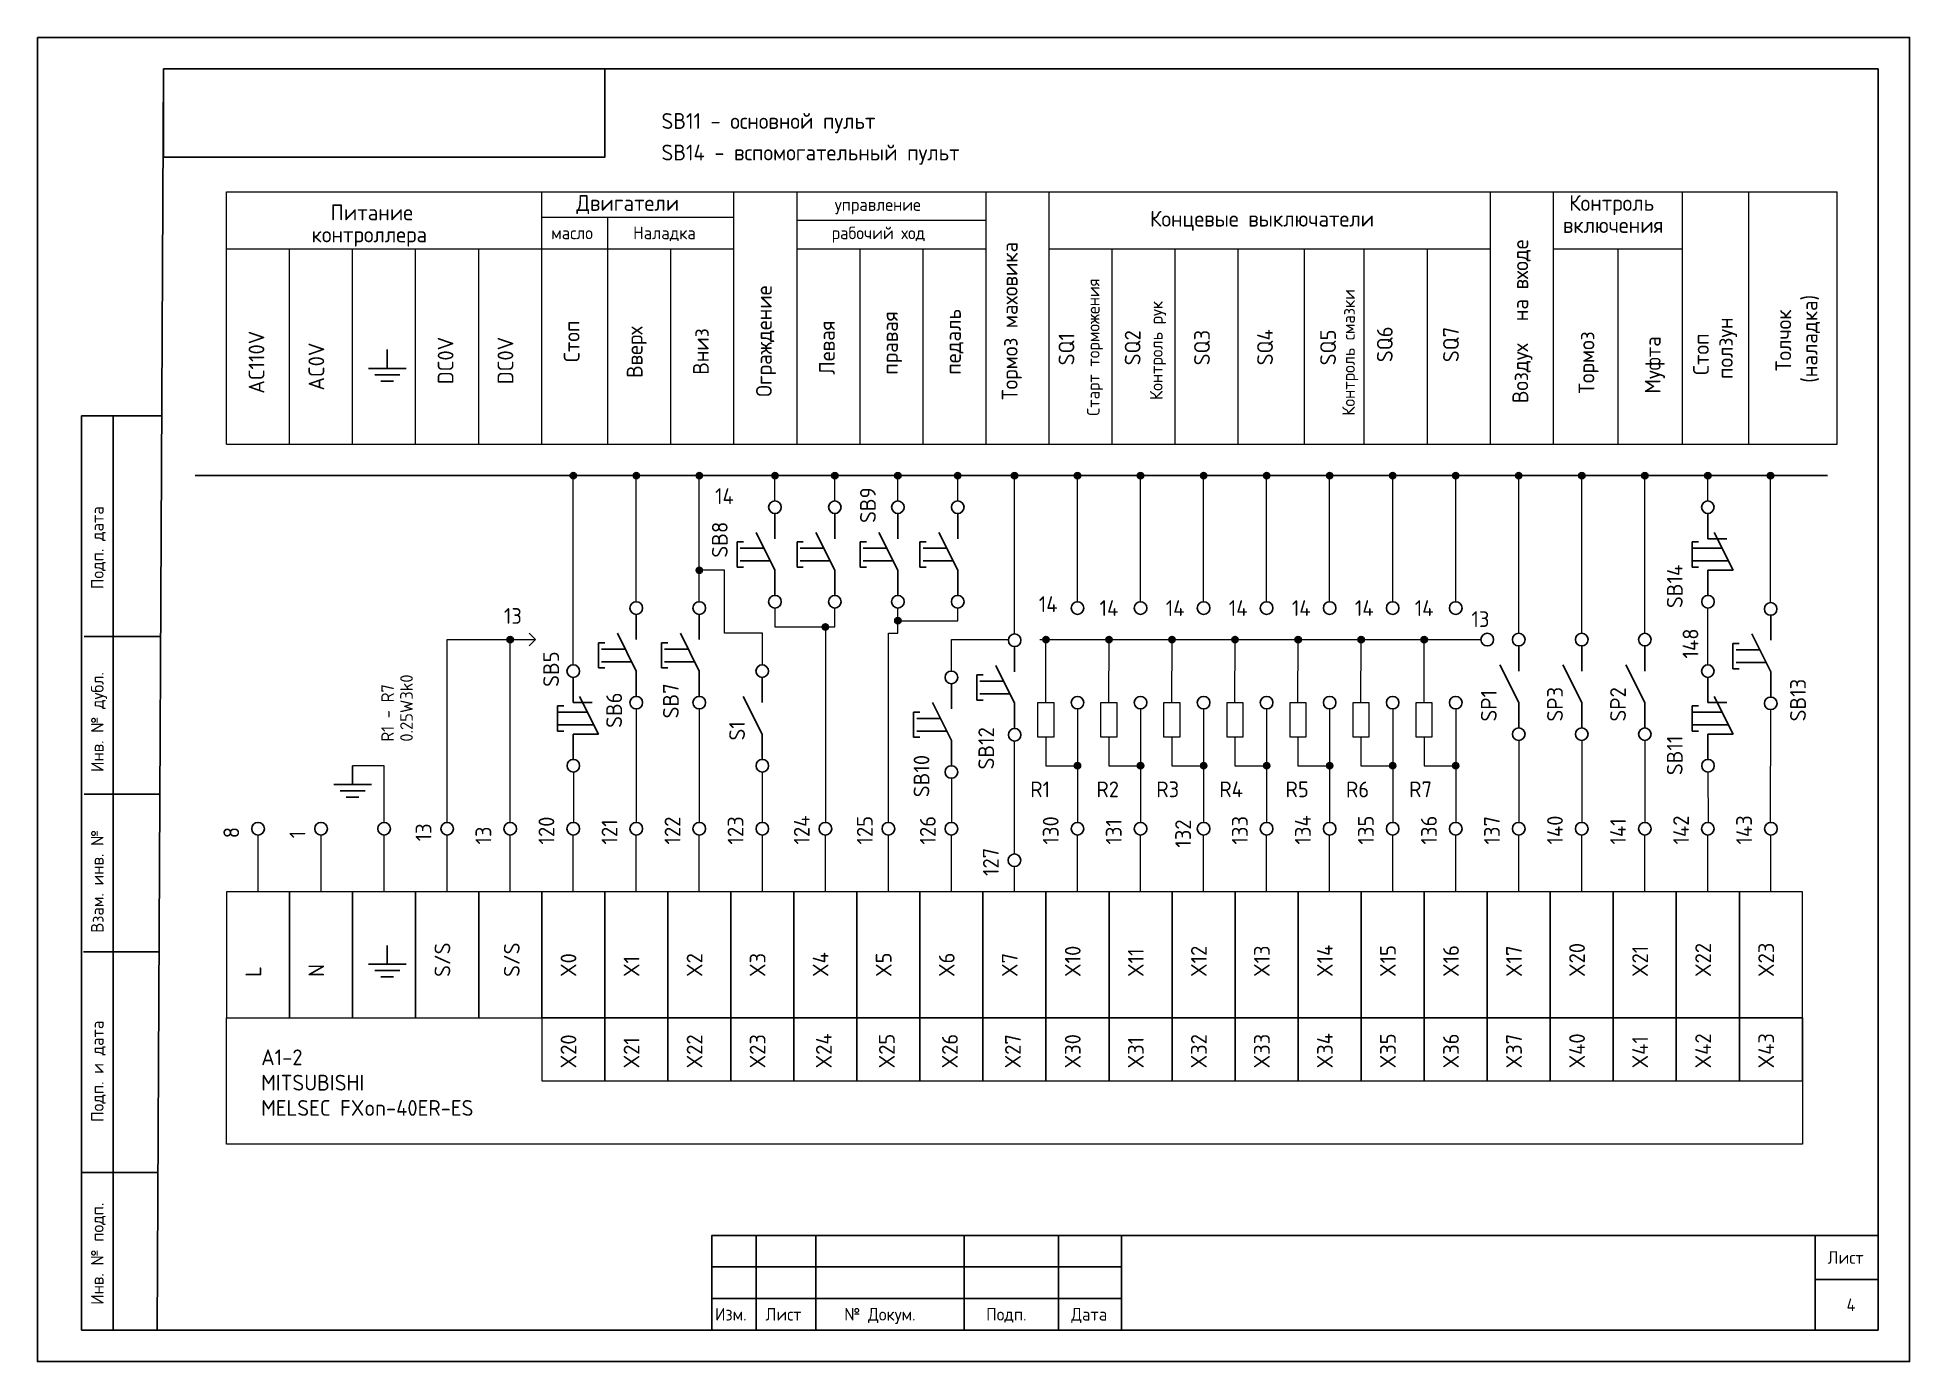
# Model space of a CAD drawing. Extents: x 1674 to 4134, y 3039 to 4124.
# Drawn here: x 2651 to 2948, y 3614.5 to 3824.5 of the extents above; entities that cross this region are included whole.
import ezdxf

# ---------------------------------------------------------------- set-up
doc = ezdxf.new("R2010")
doc.units = 0
doc.linetypes.add('DASHED', pattern=[19.05, 12.7, -6.35])
doc.layers.get('0').update_dxf_attribs({"linetype": 'CONTINUOUS'})
for name, color, linetype, lineweight in [('Аппаратура', 7, 'CONTINUOUS', 20), ('Маркировка', 7, 'CONTINUOUS', 25), ('Рамки', 7, 'CONTINUOUS', 25)]:
    doc.layers.add(name, color=color, linetype=linetype, lineweight=lineweight)
doc.styles.get("Standard").update_dxf_attribs({"font": 'Standard'})

msp = doc.modelspace()

# ---------------------------------------------------------------- texts
for s, height, p in [('SB11 - основной пульт', 2.5, (2750, 3810)), ('SB14 - вспомогательный пульт', 2.5, (2750, 3805)), ('Двигатели', 2.5, (2736.5, 3797)), ('Контроль', 2.5, (2894, 3797)), ('Питание', 2.5, (2697.5, 3795.5)), ('управление', 2, (2777.5, 3797)), ('Концевые выключатели', 2.5, (2827.5, 3794.5)), ('контроллера', 2.5, (2694.5, 3792)), ('масло', 2, (2732.5, 3792.5)), ('Наладка', 2, (2745.5, 3792.5)), ('рабочий ход', 2, (2777, 3792.5)), ('включения', 2.5, (2893, 3793.5)), ('14', 2.5, (2758.5, 3750.5)), ('13', 2.5, (2725, 3731.5)), ('14', 2.5, (2809.86, 3733.37)), ('14', 2.5, (2819.5, 3732.75)), ('14', 2.5, (2830, 3732.75)), ('14', 2.5, (2840, 3732.75)), ('14', 2.5, (2850, 3732.75)), ('14', 2.5, (2860, 3732.75)), ('14', 2.5, (2869.5, 3732.75)), ('13', 2.5, (2878.5, 3731)), ('R1', 2.5, (2808.5, 3704)), ('R2', 2.5, (2819, 3704)), ('R3', 2.5, (2828.5, 3704)), ('R4', 2.5, (2838.5, 3704)), ('R5', 2.5, (2849, 3704)), ('R6', 2.5, (2858.59, 3703.98)), ('R7', 2.5, (2868.61, 3704)), ('A1-2', 2.5, (2686.5, 3661.5)), ('MITSUBISHI', 2.5, (2686.5, 3657.48)), ('MELSEC FXon-40ER-ES', 2.5, (2686.5, 3653.47))]:
    msp.add_text(s, height=height).set_placement(p)
for s, height, p in [('Тормоз маховика', 2.5, (2806.5, 3767)), ('на входе', 2.5, (2887.5, 3779.5)), ('Ограждение', 2.5, (2767.5, 3767.5)), ('Старт торможения', 2, (2819.5, 3764.5)), ('Контроль смазки', 2, (2860, 3764.5)), ('правая', 2.5, (2787.5, 3771)), ('педаль', 2.5, (2797.5, 3771)), ('Контроль рук', 2, (2829.5, 3767)), ('Толчок', 2.5, (2929.23, 3771.57)), ('(наладка)', 2.5, (2933.39, 3769.73)), ('Стоп', 2.5, (2737, 3773)), ('Вверх', 2.5, (2747, 3770.5)), ('Вниз', 2.5, (2757.5, 3771)), ('Левая', 2.5, (2777.5, 3771)), ('SQ2', 2.5, (2826, 3772.5)), ('SQ3', 2.5, (2837, 3772.5)), ('SQ4', 2.5, (2847, 3772.5)), ('SQ5', 2.5, (2857, 3772.5)), ('SQ6', 2.5, (2866, 3773)), ('SQ7', 2.5, (2876.5, 3773)), ('ползун', 2.5, (2919.96, 3770.32)), ('AC110V', 2.5, (2687, 3768)), ('AC0V', 2.5, (2696.5, 3768.5)), ('DC0V', 2.5, (2717, 3769.5)), ('DC0V', 2.5, (2726.5, 3769.5)), ('SQ1', 2.5, (2815.5, 3772.5)), ('Воздух', 2.5, (2887.5, 3766.5)), ('Тормоз', 2.5, (2898, 3768)), ('Муфта', 2.5, (2908.5, 3768)), ('Стоп', 2.5, (2916.16, 3770.96)), ('SB9', 2.5, (2784, 3747.5)), ('SB8', 2.5, (2760.5, 3742)), ('SB14', 2.5, (2912, 3734)), ('148', 2.5, (2914.5, 3726)), ('SB5', 2.5, (2733.74, 3721.5)), ('SB7', 2.5, (2752.74, 3716.5)), ('SB13', 2.5, (2931.55, 3716.03)), ('SB6', 2.5, (2743.74, 3715)), ('SP1', 2.5, (2882.5, 3716)), ('SP3', 2.5, (2893, 3716)), ('SP2', 2.5, (2903, 3716)), ('S1', 2.5, (2763.24, 3713)), ('SB12', 2.5, (2802.77, 3708.4)), ('SB11', 2.5, (2912, 3707.5)), ('SB10', 2.5, (2792.5, 3704)), ('120', 2.5, (2733, 3696.5)), ('122', 2.5, (2753, 3696.5)), ('123', 2.5, (2763, 3696.5)), ('124', 2.5, (2773.5, 3696.5)), ('125', 2.5, (2783.5, 3696.5)), ('126', 2.5, (2793.5, 3696.5)), ('130', 2.5, (2813, 3696.5)), ('133', 2.5, (2843, 3696.5)), ('134', 2.5, (2853, 3696.5)), ('135', 2.5, (2863, 3696.5)), ('136', 2.5, (2873, 3696.5)), ('137', 2.5, (2883, 3696.5)), ('140', 2.5, (2893, 3696.5)), ('142', 2.5, (2913, 3696.5)), ('143', 2.5, (2923, 3696.5)), ('8', 2.5, (2683, 3697.5)), ('1', 2.5, (2693.5, 3697.5)), ('13', 2.5, (2713.5, 3697)), ('13', 2.5, (2723, 3696.5)), ('121', 2.5, (2743, 3696.5)), ('131', 2.5, (2823, 3696.5)), ('132', 2.5, (2834, 3696)), ('141', 2.5, (2903, 3696.5)), ('127', 2.5, (2803.5, 3691.5)), ('S/S', 2.5, (2716.5, 3675.5)), ('S/S', 2.5, (2727.5, 3675.5)), ('X10', 2.5, (2816.5, 3675.5)), ('X12', 2.5, (2836.5, 3675.5)), ('X13', 2.5, (2846.5, 3675.5)), ('X14', 2.5, (2856.5, 3675.5)), ('X15', 2.5, (2866.5, 3675.5)), ('X16', 2.5, (2876.5, 3675.5)), ('X17', 2.5, (2886.5, 3675.5)), ('X20', 2.5, (2896.5, 3675.5)), ('X21', 2.5, (2906.5, 3675.5)), ('X22', 2.5, (2916.5, 3675.5)), ('X23', 2.5, (2926.5, 3675.5)), ('L', 2.5, (2686.5, 3675.5)), ('N', 2.5, (2696.5, 3675.5)), ('X0', 2.5, (2736.5, 3675.5)), ('X1', 2.5, (2746.5, 3675.5)), ('X2', 2.5, (2756.5, 3675.5)), ('X3', 2.5, (2766.5, 3675.5)), ('X4', 2.5, (2776.5, 3675.5)), ('X5', 2.5, (2786.5, 3675.5)), ('X6', 2.5, (2796.5, 3675.5)), ('X7', 2.5, (2806.5, 3675.5)), ('X11', 2.5, (2826.5, 3675.5)), ('X20', 2.5, (2736.5, 3661)), ('X21', 2.5, (2746.5, 3661)), ('X22', 2.5, (2756.5, 3661)), ('X23', 2.5, (2766.5, 3661)), ('X24', 2.5, (2777, 3661)), ('X25', 2.5, (2787, 3661)), ('X26', 2.5, (2797, 3661)), ('X27', 2.5, (2807, 3661)), ('X30', 2.5, (2816.5, 3661)), ('X31', 2.5, (2826.5, 3661)), ('X32', 2.5, (2836.5, 3661)), ('X33', 2.5, (2846.5, 3661)), ('X34', 2.5, (2856.5, 3661)), ('X35', 2.5, (2866.5, 3661)), ('X36', 2.5, (2876.5, 3661)), ('X37', 2.5, (2886.5, 3661)), ('X40', 2.5, (2896.5, 3661)), ('X41', 2.5, (2906.5, 3661)), ('X42', 2.5, (2916.5, 3661)), ('X43', 2.5, (2926.5, 3661))]:
    msp.add_text(s, height=height, rotation=90).set_placement(p)
at = {"layer": 'Маркировка'}
for s, p in [('R1 - R7', (2707.55, 3712.81)), ('0.25W3k0', (2710.55, 3712.81))]:
    msp.add_text(s, height=2, rotation=90, dxfattribs=at).set_placement(p)
at = {"layer": 'Рамки'}
for s, p in [('Подп. дата', (2661.5, 3737)), ('Инв. № дубл.', (2661.5, 3708)), ('Взам. инв. №', (2661.5, 3682.5)), ('Подп. и дата', (2661.5, 3652.5)), ('Инв. № подп.', (2661.5, 3623.5))]:
    msp.add_text(s, height=2, rotation=90, dxfattribs=at).set_placement(p)
for s, p in [('Лист', (2935, 3630)), ('4', (2938, 3622.5)), ('Изм.', (2758.5, 3621)), ('Лист', (2766.5, 3621)), ('№ Докум.', (2779, 3621)), ('Подп.', (2801.5, 3621)), ('Дата', (2815, 3621))]:
    msp.add_text(s, height=2, dxfattribs=at).set_placement(p)

# ---------------------------------------------------------------- hatches: boundary and pattern name
h = msp.add_hatch(color=256)
edge = h.paths.add_edge_path(flags=0)
edge.add_arc((2736, 3755), 0.5, 0, 180)
edge.add_arc((2736, 3755), 0.5, 180, 0)
h = msp.add_hatch(color=256)
edge = h.paths.add_edge_path(flags=0)
edge.add_arc((2746, 3755), 0.5, 0, 180)
edge.add_arc((2746, 3755), 0.5, 180, 0)
h = msp.add_hatch(color=256)
edge = h.paths.add_edge_path(flags=0)
edge.add_arc((2756, 3755), 0.5, 0, 180)
edge.add_arc((2756, 3755), 0.5, 180, 0)
h = msp.add_hatch(color=256)
edge = h.paths.add_edge_path(flags=0)
edge.add_arc((2768, 3755), 0.5, 0, 180)
edge.add_arc((2768, 3755), 0.5, 180, 0)
h = msp.add_hatch(color=256)
edge = h.paths.add_edge_path(flags=0)
edge.add_arc((2777.5, 3755), 0.5, 0, 180)
edge.add_arc((2777.5, 3755), 0.5, 180, 0)
h = msp.add_hatch(color=256)
edge = h.paths.add_edge_path(flags=0)
edge.add_arc((2787.5, 3755), 0.5, 0, 180)
edge.add_arc((2787.5, 3755), 0.5, 180, 0)
h = msp.add_hatch(color=256)
edge = h.paths.add_edge_path(flags=0)
edge.add_arc((2797, 3755), 0.5, 0, 180)
edge.add_arc((2797, 3755), 0.5, 180, 0)
h = msp.add_hatch(color=256)
edge = h.paths.add_edge_path(flags=0)
edge.add_arc((2806, 3755), 0.5, 0, 180)
edge.add_arc((2806, 3755), 0.5, 180, 0)
h = msp.add_hatch(color=256)
edge = h.paths.add_edge_path(flags=0)
edge.add_arc((2816, 3755), 0.5, 0, 180)
edge.add_arc((2816, 3755), 0.5, 180, 0)
h = msp.add_hatch(color=256)
edge = h.paths.add_edge_path(flags=0)
edge.add_arc((2826, 3755), 0.5, 0, 180)
edge.add_arc((2826, 3755), 0.5, 180, 0)
h = msp.add_hatch(color=256)
edge = h.paths.add_edge_path(flags=0)
edge.add_arc((2836, 3755), 0.5, 0, 180)
edge.add_arc((2836, 3755), 0.5, 180, 0)
h = msp.add_hatch(color=256)
edge = h.paths.add_edge_path(flags=0)
edge.add_arc((2846, 3755), 0.5, 0, 180)
edge.add_arc((2846, 3755), 0.5, 180, 0)
h = msp.add_hatch(color=256)
edge = h.paths.add_edge_path(flags=0)
edge.add_arc((2856, 3755), 0.5, 0, 180)
edge.add_arc((2856, 3755), 0.5, 180, 0)
h = msp.add_hatch(color=256)
edge = h.paths.add_edge_path(flags=0)
edge.add_arc((2866, 3755), 0.5, 0, 180)
edge.add_arc((2866, 3755), 0.5, 180, 0)
h = msp.add_hatch(color=256)
edge = h.paths.add_edge_path(flags=0)
edge.add_arc((2876, 3755), 0.5, 0, 180)
edge.add_arc((2876, 3755), 0.5, 180, 0)
h = msp.add_hatch(color=256)
edge = h.paths.add_edge_path(flags=0)
edge.add_arc((2886, 3755), 0.5, 0, 180)
edge.add_arc((2886, 3755), 0.5, 180, 0)
h = msp.add_hatch(color=256)
edge = h.paths.add_edge_path(flags=0)
edge.add_arc((2896, 3755), 0.5, 0, 180)
edge.add_arc((2896, 3755), 0.5, 180, 0)
h = msp.add_hatch(color=256)
edge = h.paths.add_edge_path(flags=0)
edge.add_arc((2906, 3755), 0.5, 0, 180)
edge.add_arc((2906, 3755), 0.5, 180, 0)
h = msp.add_hatch(color=256)
edge = h.paths.add_edge_path(flags=0)
edge.add_arc((2916, 3755), 0.5, 0, 180)
edge.add_arc((2916, 3755), 0.5, 180, 0)
h = msp.add_hatch(color=256)
edge = h.paths.add_edge_path(flags=0)
edge.add_arc((2925.94, 3755), 0.5, 0, 180)
edge.add_arc((2925.94, 3755), 0.5, 180, 0)
h = msp.add_hatch(color=256)
edge = h.paths.add_edge_path(flags=0)
edge.add_arc((2756, 3740), 0.5, 0, 180)
edge.add_arc((2756, 3740), 0.5, 180, 0)
h = msp.add_hatch(color=256)
edge = h.paths.add_edge_path(flags=0)
edge.add_arc((2776, 3731), 0.5, 0, 180)
edge.add_arc((2776, 3731), 0.5, 180, 0)
h = msp.add_hatch(color=256)
edge = h.paths.add_edge_path(flags=0)
edge.add_arc((2787.5, 3732), 0.5, 0, 180)
edge.add_arc((2787.5, 3732), 0.5, 180, 0)
h = msp.add_hatch(color=256)
edge = h.paths.add_edge_path(flags=0)
edge.add_arc((2726, 3729), 0.5, 0, 180)
edge.add_arc((2726, 3729), 0.5, 180, 0)
h = msp.add_hatch(color=256)
edge = h.paths.add_edge_path(flags=0)
edge.add_arc((2811, 3729), 0.5, 0, 180)
edge.add_arc((2811, 3729), 0.5, 180, 0)
h = msp.add_hatch(color=256)
edge = h.paths.add_edge_path(flags=0)
edge.add_arc((2821, 3729), 0.5, 0, 180)
edge.add_arc((2821, 3729), 0.5, 180, 0)
h = msp.add_hatch(color=256)
edge = h.paths.add_edge_path(flags=0)
edge.add_arc((2831, 3729), 0.5, 0, 180)
edge.add_arc((2831, 3729), 0.5, 180, 0)
h = msp.add_hatch(color=256)
edge = h.paths.add_edge_path(flags=0)
edge.add_arc((2841, 3729), 0.5, 0, 180)
edge.add_arc((2841, 3729), 0.5, 180, 0)
h = msp.add_hatch(color=256)
edge = h.paths.add_edge_path(flags=0)
edge.add_arc((2851, 3729), 0.5, 0, 180)
edge.add_arc((2851, 3729), 0.5, 180, 0)
h = msp.add_hatch(color=256)
edge = h.paths.add_edge_path(flags=0)
edge.add_arc((2861, 3729), 0.5, 0, 180)
edge.add_arc((2861, 3729), 0.5, 180, 0)
h = msp.add_hatch(color=256)
edge = h.paths.add_edge_path(flags=0)
edge.add_arc((2871, 3729), 0.5, 0, 180)
edge.add_arc((2871, 3729), 0.5, 180, 0)
h = msp.add_hatch(color=256)
edge = h.paths.add_edge_path(flags=0)
edge.add_arc((2816, 3709), 0.5, 0, 180)
edge.add_arc((2816, 3709), 0.5, 180, 0)
h = msp.add_hatch(color=256)
edge = h.paths.add_edge_path(flags=0)
edge.add_arc((2826, 3709), 0.5, 0, 180)
edge.add_arc((2826, 3709), 0.5, 180, 0)
h = msp.add_hatch(color=256)
edge = h.paths.add_edge_path(flags=0)
edge.add_arc((2836, 3709), 0.5, 0, 180)
edge.add_arc((2836, 3709), 0.5, 180, 0)
h = msp.add_hatch(color=256)
edge = h.paths.add_edge_path(flags=0)
edge.add_arc((2846, 3709), 0.5, 0, 180)
edge.add_arc((2846, 3709), 0.5, 180, 0)
h = msp.add_hatch(color=256)
edge = h.paths.add_edge_path(flags=0)
edge.add_arc((2856, 3709), 0.5, 0, 180)
edge.add_arc((2856, 3709), 0.5, 180, 0)
h = msp.add_hatch(color=256)
edge = h.paths.add_edge_path(flags=0)
edge.add_arc((2866, 3709), 0.5, 0, 180)
edge.add_arc((2866, 3709), 0.5, 180, 0)
h = msp.add_hatch(color=256)
edge = h.paths.add_edge_path(flags=0)
edge.add_arc((2876, 3709), 0.5, 0, 180)
edge.add_arc((2876, 3709), 0.5, 180, 0)

# ---------------------------------------------------------------- linework, layer by layer
for p, q in [((2706.5, 3775), (2706.5, 3772)), ((2703.5, 3772), (2709.5, 3772)), ((2704.5, 3771), (2708.5, 3771)), ((2705.5, 3770), (2707.5, 3770)), ((2676, 3755), (2935, 3755)), ((2768, 3749), (2768, 3745)), ((2777.5, 3749), (2777.5, 3745)), ((2787.5, 3749), (2787.5, 3745)), ((2797, 3749), (2797, 3745)), ((2916, 3749), (2916, 3745)), ((2768, 3740), (2765, 3746)), ((2777.5, 3740), (2774.5, 3746)), ((2787.5, 3740), (2784.5, 3746)), ((2797, 3740), (2794, 3746)), ((2920, 3740), (2917, 3746)), ((2763, 3744.5), (2762, 3744.5)), ((2762, 3744.5), (2762, 3740.5)), ((2772.5, 3744.5), (2771.5, 3744.5)), ((2771.5, 3744.5), (2771.5, 3740.5)), ((2781.5, 3744.5), (2781.5, 3740.5)), ((2782.5, 3744.5), (2781.5, 3744.5)), ((2792, 3744.5), (2791, 3744.5)), ((2791, 3744.5), (2791, 3740.5)), ((2914.5, 3744.5), (2913.5, 3744.5)), ((2913.5, 3744.5), (2913.5, 3740.5)), ((2916, 3745), (2919, 3745)), ((2762, 3740.5), (2763, 3740.5)), ((2768, 3736), (2768, 3740)), ((2771.5, 3740.5), (2772.5, 3740.5)), ((2777.5, 3736), (2777.5, 3740)), ((2781.5, 3740.5), (2782.5, 3740.5)), ((2787.5, 3736), (2787.5, 3740)), ((2791, 3740.5), (2792, 3740.5)), ((2797, 3736), (2797, 3740)), ((2913.5, 3740.5), (2914.5, 3740.5)), ((2916, 3736), (2916, 3740)), ((2916, 3740), (2920, 3740)), ((2746, 3733), (2746, 3729)), ((2756, 3733), (2756, 3729)), ((2925.98, 3732.89), (2925.98, 3728.89)), ((2741, 3728.5), (2740, 3728.5)), ((2740, 3728.5), (2740, 3724.5)), ((2746, 3724), (2743, 3730)), ((2750, 3728.5), (2750, 3724.5)), ((2751, 3728.5), (2750, 3728.5)), ((2756, 3724), (2753, 3730)), ((2806.03, 3727.9), (2806.03, 3723.9)), ((2886, 3728), (2886, 3724)), ((2896, 3728), (2896, 3724)), ((2906, 3728), (2906, 3724)), ((2920.98, 3728.39), (2919.98, 3728.39)), ((2919.98, 3728.39), (2919.98, 3724.39)), ((2925.98, 3723.89), (2922.98, 3729.89)), ((2740, 3724.5), (2741, 3724.5)), ((2750, 3724.5), (2751, 3724.5)), ((2806.03, 3718.9), (2803.03, 3724.9)), ((2886, 3719), (2883, 3725)), ((2896, 3719), (2893, 3725)), ((2906, 3719), (2903, 3725)), ((2919.98, 3724.39), (2920.98, 3724.39)), ((2736, 3723), (2736, 3719)), ((2746, 3720), (2746, 3724)), ((2756, 3720), (2756, 3724)), ((2765.98, 3723), (2765.98, 3719)), ((2796, 3722), (2796, 3718)), ((2801.03, 3723.4), (2800.03, 3723.4)), ((2800.03, 3723.4), (2800.03, 3719.4)), ((2916, 3723), (2916, 3719)), ((2925.98, 3719.89), (2925.98, 3723.89)), ((2734.5, 3718.5), (2733.5, 3718.5)), ((2733.5, 3718.5), (2733.5, 3714.5)), ((2736, 3719), (2739, 3719)), ((2740, 3714), (2737, 3720)), ((2765.98, 3714), (2762.98, 3720)), ((2796, 3713), (2793, 3719)), ((2800.03, 3719.4), (2801.03, 3719.4)), ((2806.03, 3714.9), (2806.03, 3718.9)), ((2886, 3715), (2886, 3719)), ((2896, 3715), (2896, 3719)), ((2906, 3715), (2906, 3719)), ((2914.5, 3718.5), (2913.5, 3718.5)), ((2913.5, 3718.5), (2913.5, 3714.5)), ((2916, 3719), (2919, 3719)), ((2920, 3714), (2917, 3720)), ((2790, 3717.5), (2790, 3713.5)), ((2791, 3717.5), (2790, 3717.5)), ((2733.5, 3714.5), (2734.5, 3714.5)), ((2736, 3710), (2736, 3714)), ((2736, 3714), (2740, 3714)), ((2765.98, 3710), (2765.98, 3714)), ((2790, 3713.5), (2791, 3713.5)), ((2796, 3709), (2796, 3713)), ((2913.5, 3714.5), (2914.5, 3714.5)), ((2916, 3710), (2916, 3714)), ((2916, 3714), (2920, 3714)), ((2701, 3709), (2701, 3706)), ((2698, 3706), (2704, 3706)), ((2699, 3705), (2703, 3705)), ((2700, 3704), (2702, 3704)), ((2706.5, 3680.5), (2706.5, 3677.5)), ((2703.5, 3677.5), (2709.5, 3677.5)), ((2704.5, 3676.5), (2708.5, 3676.5)), ((2705.5, 3675.5), (2707.5, 3675.5))]:
    msp.add_line(p, q)
at = {"linetype": 'DASHED'}
for p, q in [((2762.5, 3743.5), (2766.25, 3743.5)), ((2772, 3743.5), (2775.75, 3743.5)), ((2782, 3743.5), (2785.75, 3743.5)), ((2791.5, 3743.5), (2795.25, 3743.5)), ((2913.5, 3743.5), (2918.25, 3743.5)), ((2762.5, 3741.5), (2767.25, 3741.5)), ((2772, 3741.5), (2776.75, 3741.5)), ((2782, 3741.5), (2786.75, 3741.5)), ((2791.5, 3741.5), (2796.25, 3741.5)), ((2913.5, 3741.5), (2919.25, 3741.5)), ((2740.5, 3727.5), (2744.25, 3727.5)), ((2750.5, 3727.5), (2754.25, 3727.5)), ((2920.48, 3727.39), (2924.23, 3727.39)), ((2740.5, 3725.5), (2745.25, 3725.5)), ((2750.5, 3725.5), (2755.25, 3725.5)), ((2920.48, 3725.39), (2925.23, 3725.39)), ((2800.53, 3722.4), (2804.28, 3722.4)), ((2800.53, 3720.4), (2805.28, 3720.4)), ((2733.5, 3717.5), (2738.25, 3717.5)), ((2733.5, 3715.5), (2739.25, 3715.5)), ((2790.5, 3716.5), (2794.25, 3716.5)), ((2913.5, 3717.5), (2918.25, 3717.5)), ((2913.5, 3715.5), (2919.25, 3715.5)), ((2790.5, 3714.5), (2795.25, 3714.5))]:
    msp.add_line(p, q, dxfattribs=at)
for centre, radius in [((2736, 3755), 0.5), ((2746, 3755), 0.5), ((2756, 3755), 0.5), ((2768, 3755), 0.5), ((2777.5, 3755), 0.5), ((2787.5, 3755), 0.5), ((2797, 3755), 0.5), ((2806, 3755), 0.5), ((2816, 3755), 0.5), ((2826, 3755), 0.5), ((2836, 3755), 0.5), ((2846, 3755), 0.5), ((2856, 3755), 0.5), ((2866, 3755), 0.5), ((2876, 3755), 0.5), ((2886, 3755), 0.5), ((2896, 3755), 0.5), ((2906, 3755), 0.5), ((2916, 3755), 0.5), ((2925.94, 3755), 0.5), ((2768, 3750), 1), ((2777.5, 3750), 1), ((2787.5, 3750), 1), ((2797, 3750), 1), ((2916, 3750), 1), ((2756, 3740), 0.5), ((2746, 3734), 1), ((2756, 3734), 1), ((2768, 3735), 1), ((2777.5, 3735), 1), ((2787.5, 3735), 1), ((2797, 3735), 1), ((2816, 3734), 1), ((2826, 3734), 1), ((2836, 3734), 1), ((2846, 3734), 1), ((2856, 3734), 1), ((2866, 3734), 1), ((2876, 3734), 1), ((2916.02, 3735), 1), ((2925.97, 3733.86), 1), ((2776, 3731), 0.5), ((2787.5, 3732), 0.5), ((2726, 3729), 0.5), ((2806.03, 3728.9), 1), ((2811, 3729), 0.5), ((2821, 3729), 0.5), ((2831, 3729), 0.5), ((2841, 3729), 0.5), ((2851, 3729), 0.5), ((2861, 3729), 0.5), ((2871, 3729), 0.5), ((2881, 3729), 1), ((2886, 3729), 1), ((2896, 3729), 1), ((2906, 3729), 1), ((2736, 3724), 1), ((2765.98, 3724), 1), ((2916, 3724), 1), ((2796, 3723), 1), ((2746, 3719), 1), ((2756, 3719), 1), ((2816, 3719), 1), ((2826, 3719), 1), ((2836, 3719), 1), ((2846, 3719), 1), ((2856, 3719), 1), ((2866, 3719), 1), ((2876, 3719), 1), ((2925.98, 3718.89), 1), ((2806.03, 3713.9), 1), ((2886, 3714), 1), ((2896, 3714), 1), ((2906, 3714), 1), ((2736.02, 3709), 1), ((2766, 3709), 1), ((2916.02, 3709), 1), ((2796, 3708), 1), ((2816, 3709), 0.5), ((2826, 3709), 0.5), ((2836, 3709), 0.5), ((2846, 3709), 0.5), ((2856, 3709), 0.5), ((2866, 3709), 0.5), ((2876, 3709), 0.5), ((2686, 3699), 1), ((2696, 3699), 1), ((2706, 3699), 1), ((2716, 3699), 1), ((2726, 3699), 1), ((2736, 3699), 1), ((2746, 3699), 1), ((2756, 3699), 1), ((2766, 3699), 1), ((2776, 3699), 1), ((2786, 3699), 1), ((2796, 3699), 1), ((2816, 3699), 1), ((2826, 3699), 1), ((2836, 3699), 1), ((2846, 3699), 1), ((2856, 3699), 1), ((2866, 3699), 1), ((2876, 3699), 1), ((2886, 3699), 1), ((2896, 3699), 1), ((2906, 3699), 1), ((2916, 3699), 1), ((2926, 3699), 1), ((2806, 3694), 1)]:
    msp.add_circle(centre, radius)
at = {"layer": 'Аппаратура'}
for p, q in [((2681, 3760), (2681, 3800)), ((2681, 3800), (2936.5, 3800)), ((2681, 3760), (2681, 3800)), ((2731, 3760), (2731, 3800)), ((2761.5, 3760), (2761.5, 3800)), ((2771.5, 3760), (2771.5, 3800)), ((2801.5, 3760), (2801.5, 3800)), ((2811.5, 3760), (2811.5, 3800)), ((2881.5, 3760), (2881.5, 3800)), ((2891.5, 3760), (2891.5, 3800)), ((2912, 3760), (2912, 3800)), ((2922.5, 3760), (2922.5, 3800)), ((2936.5, 3760), (2936.5, 3800)), ((2731, 3796), (2761.5, 3796)), ((2741.5, 3760), (2741.5, 3796)), ((2771.5, 3795.5), (2801.5, 3795.5)), ((2681, 3791), (2761.5, 3791)), ((2691, 3760), (2691, 3791)), ((2701, 3760), (2701, 3791)), ((2711, 3760), (2711, 3791)), ((2721, 3760), (2721, 3791)), ((2751.5, 3760), (2751.5, 3791)), ((2771.5, 3791), (2801.5, 3791)), ((2781.5, 3760), (2781.5, 3791)), ((2791.5, 3760), (2791.5, 3791)), ((2811.5, 3791), (2881.5, 3791)), ((2821.5, 3760), (2821.5, 3791)), ((2831.5, 3760), (2831.5, 3791)), ((2841.5, 3760), (2841.5, 3791)), ((2852, 3760), (2852, 3791)), ((2861.5, 3760), (2861.5, 3791)), ((2871.5, 3760), (2871.5, 3791)), ((2891.5, 3791), (2912, 3791)), ((2901.75, 3760), (2901.75, 3791)), ((2681, 3760), (2936.5, 3760)), ((2736, 3725), (2736, 3754.5)), ((2746, 3735), (2746, 3754.5)), ((2756, 3735), (2756, 3755)), ((2768, 3751), (2768, 3755)), ((2777.5, 3751), (2777.5, 3755)), ((2787.5, 3751), (2787.5, 3755)), ((2797, 3751), (2797, 3755)), ((2806, 3729.89), (2806, 3754.5)), ((2816, 3735), (2816, 3754.5)), ((2826, 3735), (2826, 3754.5)), ((2836, 3735), (2836, 3754.5)), ((2846, 3735), (2846, 3754.5)), ((2856, 3735), (2856, 3754.5)), ((2866, 3735), (2866, 3754.5)), ((2876, 3735), (2876, 3754.5)), ((2886, 3730), (2886, 3754.5)), ((2896, 3730), (2896, 3754.5)), ((2906, 3730), (2906, 3754.5)), ((2916, 3751), (2916, 3755)), ((2925.94, 3734.89), (2925.94, 3755)), ((2760, 3740), (2756, 3740)), ((2760, 3730), (2760, 3740)), ((2768, 3734), (2768, 3731)), ((2777.5, 3731), (2777.5, 3734)), ((2787.5, 3730), (2787.5, 3734)), ((2797, 3732), (2797, 3734)), ((2916, 3725), (2916.01, 3734)), ((2768, 3731), (2777.5, 3731)), ((2776, 3731), (2776, 3700)), ((2787.5, 3732), (2797, 3732)), ((2716, 3729), (2730, 3729)), ((2716, 3700), (2716, 3729)), ((2726, 3700), (2726, 3729)), ((2730, 3729), (2729, 3730)), ((2730, 3729), (2729, 3728)), ((2729, 3728), (2729, 3728)), ((2766, 3730), (2760, 3730)), ((2766, 3725), (2766, 3730)), ((2786, 3700), (2786, 3730)), ((2786, 3730), (2787.5, 3730)), ((2796, 3724), (2796, 3729)), ((2796, 3729), (2796, 3729)), ((2796, 3729), (2805.04, 3729)), ((2810, 3729), (2880, 3729)), ((2810.97, 3719), (2811, 3729)), ((2820.97, 3719), (2821, 3729)), ((2830.97, 3719), (2831, 3729)), ((2840.97, 3719), (2841, 3729)), ((2850.97, 3719), (2851, 3729)), ((2860.97, 3719), (2861, 3729)), ((2870.97, 3719), (2871, 3729)), ((2746, 3718), (2746, 3700)), ((2756, 3718), (2756, 3700)), ((2816, 3718), (2816, 3700)), ((2826, 3718), (2826, 3700)), ((2836, 3718), (2836, 3700)), ((2846, 3718), (2846, 3700)), ((2856, 3718), (2856, 3700)), ((2866, 3718), (2866, 3700)), ((2876, 3718), (2876, 3700)), ((2925.94, 3700), (2925.97, 3717.89)), ((2806, 3695), (2806.03, 3712.9)), ((2810.97, 3713.5), (2810.97, 3709)), ((2820.97, 3713.5), (2820.97, 3709)), ((2830.97, 3713.5), (2830.97, 3709)), ((2840.97, 3713.5), (2840.97, 3709)), ((2850.97, 3713.5), (2850.97, 3709)), ((2860.97, 3713.5), (2860.97, 3709)), ((2870.97, 3713.5), (2870.97, 3709)), ((2886, 3713), (2886, 3700)), ((2896, 3713), (2896, 3700)), ((2906, 3713), (2906, 3700)), ((2706, 3709), (2701, 3709)), ((2706, 3700), (2706, 3709)), ((2736.02, 3708), (2736.05, 3699.89)), ((2766, 3700), (2766, 3708)), ((2796, 3707), (2796, 3700)), ((2810.97, 3709), (2816, 3709)), ((2820.97, 3709), (2826, 3709)), ((2830.97, 3709), (2836, 3709)), ((2840.97, 3709), (2846, 3709)), ((2850.97, 3709), (2856, 3709)), ((2860.97, 3709), (2866, 3709)), ((2870.97, 3709), (2876, 3709)), ((2916, 3708), (2916.05, 3699.89)), ((2686, 3689), (2686, 3698)), ((2696, 3689), (2696, 3698)), ((2706, 3689), (2706, 3698)), ((2716, 3689), (2716, 3698)), ((2726, 3689), (2726, 3698)), ((2736, 3689), (2736, 3698)), ((2746, 3689), (2746, 3698)), ((2756, 3689), (2756, 3698)), ((2766, 3689), (2766, 3698)), ((2776, 3689), (2776, 3698)), ((2786, 3689), (2786, 3698)), ((2796, 3689), (2796, 3698)), ((2806, 3695), (2806, 3698)), ((2806, 3695), (2806, 3698)), ((2816, 3689), (2816, 3698)), ((2826, 3689), (2826, 3698)), ((2836, 3689), (2836, 3698)), ((2846, 3689), (2846, 3698)), ((2856, 3689), (2856, 3698)), ((2866, 3689), (2866, 3698)), ((2876, 3689), (2876, 3698)), ((2886, 3689), (2886, 3698)), ((2896, 3689), (2896, 3698)), ((2906, 3689), (2906, 3698)), ((2916, 3689), (2916, 3698)), ((2926, 3689), (2926, 3698)), ((2806, 3689), (2806, 3693))]:
    msp.add_line(p, q, dxfattribs=at)
for points in [[(2809.72, 3719), (2812.22, 3719), (2812.22, 3713.5), (2809.72, 3713.5)], [(2819.72, 3719), (2822.22, 3719), (2822.22, 3713.5), (2819.72, 3713.5)], [(2829.72, 3719), (2832.22, 3719), (2832.22, 3713.5), (2829.72, 3713.5)], [(2839.72, 3719), (2842.22, 3719), (2842.22, 3713.5), (2839.72, 3713.5)], [(2849.72, 3719), (2852.22, 3719), (2852.22, 3713.5), (2849.72, 3713.5)], [(2859.72, 3719), (2862.22, 3719), (2862.22, 3713.5), (2859.72, 3713.5)], [(2869.72, 3719), (2872.22, 3719), (2872.22, 3713.5), (2869.72, 3713.5)], [(2681, 3669), (2691, 3669), (2691, 3689), (2681, 3689)], [(2691, 3669), (2701, 3669), (2701, 3689), (2691, 3689)], [(2701, 3669), (2711, 3669), (2711, 3689), (2701, 3689)], [(2711, 3669), (2721, 3669), (2721, 3689), (2711, 3689)], [(2721, 3669), (2731, 3669), (2731, 3689), (2721, 3689)], [(2731, 3669), (2741, 3669), (2741, 3689), (2731, 3689)], [(2741, 3669), (2751, 3669), (2751, 3689), (2741, 3689)], [(2751, 3669), (2761, 3669), (2761, 3689), (2751, 3689)], [(2761, 3669), (2771, 3669), (2771, 3689), (2761, 3689)], [(2771, 3669), (2781, 3669), (2781, 3689), (2771, 3689)], [(2781, 3669), (2791, 3669), (2791, 3689), (2781, 3689)], [(2791, 3669), (2801, 3669), (2801, 3689), (2791, 3689)], [(2801, 3669), (2811, 3669), (2811, 3689), (2801, 3689)], [(2811, 3669), (2821, 3669), (2821, 3689), (2811, 3689)], [(2821, 3669), (2831, 3669), (2831, 3689), (2821, 3689)], [(2831, 3669), (2841, 3669), (2841, 3689), (2831, 3689)], [(2841, 3669), (2851, 3669), (2851, 3689), (2841, 3689)], [(2851, 3669), (2861, 3669), (2861, 3689), (2851, 3689)], [(2861, 3669), (2871, 3669), (2871, 3689), (2861, 3689)], [(2871, 3669), (2881, 3669), (2881, 3689), (2871, 3689)], [(2881, 3669), (2891, 3669), (2891, 3689), (2881, 3689)], [(2891, 3669), (2901, 3669), (2901, 3689), (2891, 3689)], [(2901, 3669), (2911, 3669), (2911, 3689), (2901, 3689)], [(2911, 3669), (2921, 3669), (2921, 3689), (2911, 3689)], [(2921, 3669), (2931, 3669), (2931, 3689), (2921, 3689)], [(2681, 3669), (2931, 3669), (2931, 3649), (2681, 3649)], [(2731, 3659), (2741, 3659), (2741, 3669), (2731, 3669)], [(2741, 3659), (2751, 3659), (2751, 3669), (2741, 3669)], [(2751, 3659), (2761, 3659), (2761, 3669), (2751, 3669)], [(2761, 3659), (2771, 3659), (2771, 3669), (2761, 3669)], [(2771, 3659), (2781, 3659), (2781, 3669), (2771, 3669)], [(2781, 3659), (2791, 3659), (2791, 3669), (2781, 3669)], [(2791, 3659), (2801, 3659), (2801, 3669), (2791, 3669)], [(2801, 3659), (2811, 3659), (2811, 3669), (2801, 3669)], [(2811, 3659), (2821, 3659), (2821, 3669), (2811, 3669)], [(2821, 3659), (2831, 3659), (2831, 3669), (2821, 3669)], [(2831, 3659), (2841, 3659), (2841, 3669), (2831, 3669)], [(2841, 3659), (2851, 3659), (2851, 3669), (2841, 3669)], [(2851, 3659), (2861, 3659), (2861, 3669), (2851, 3669)], [(2861, 3659), (2871, 3659), (2871, 3669), (2861, 3669)], [(2871, 3659), (2881, 3659), (2881, 3669), (2871, 3669)], [(2881, 3659), (2891, 3659), (2891, 3669), (2881, 3669)], [(2891, 3659), (2901, 3659), (2901, 3669), (2891, 3669)], [(2901, 3659), (2911, 3659), (2911, 3669), (2901, 3669)], [(2911, 3659), (2921, 3659), (2921, 3669), (2911, 3669)], [(2921, 3659), (2931, 3659), (2931, 3669), (2921, 3669)]]:
    msp.add_lwpolyline(points, close=True, dxfattribs=at)
at = {"layer": 'Рамки'}
for p, q in [((2670, 3619.5), (2671, 3819.5)), ((2671, 3819.5), (2943, 3819.5)), ((2943, 3819.5), (2943, 3619.5)), ((2658, 3619.5), (2658, 3764.5)), ((2658, 3764.5), (2670.72, 3764.5)), ((2663, 3619.5), (2663, 3764.5)), ((2670.42, 3729.5), (2658.42, 3729.5)), ((2670.42, 3704.5), (2658.42, 3704.5)), ((2670.3, 3679.5), (2658.3, 3679.5)), ((2670.12, 3644.5), (2658.12, 3644.5)), ((2670.12, 3644.5), (2658.12, 3644.5)), ((2670.12, 3644.5), (2658.12, 3644.5)), ((2765, 3634.5), (2765, 3619.5)), ((2774.5, 3634.5), (2774.5, 3619.5)), ((2798, 3634.5), (2798, 3619.5)), ((2813, 3634.5), (2813, 3619.5)), ((2933, 3634.5), (2933, 3619.5)), ((2758, 3629.5), (2823, 3629.5)), ((2933, 3627.5), (2943, 3627.5)), ((2758, 3624.5), (2823, 3624.5)), ((2670, 3619.5), (2658, 3619.5)), ((2943, 3619.5), (2670, 3619.5))]:
    msp.add_line(p, q, dxfattribs=at)
for points in [[(2651, 3824.5), (2948, 3824.5), (2948, 3614.5), (2651, 3614.5)], [(2671, 3819.5), (2741, 3819.5), (2741, 3805.5), (2671, 3805.5)], [(2758, 3634.5), (2823, 3634.5), (2823, 3619.5), (2758, 3619.5)], [(2758, 3619.5), (2758, 3634.5), (2943, 3634.5), (2943, 3619.5)]]:
    msp.add_lwpolyline(points, close=True, dxfattribs=at)

msp.set_redraw_order([(e.dxf.handle, doc.entitydb.next_handle()) for e in msp.query("TEXT MTEXT ATTDEF DIMENSION ARC_DIMENSION")])  # texts and dimensions are drawn at this point

doc.saveas('drawing.dxf')
